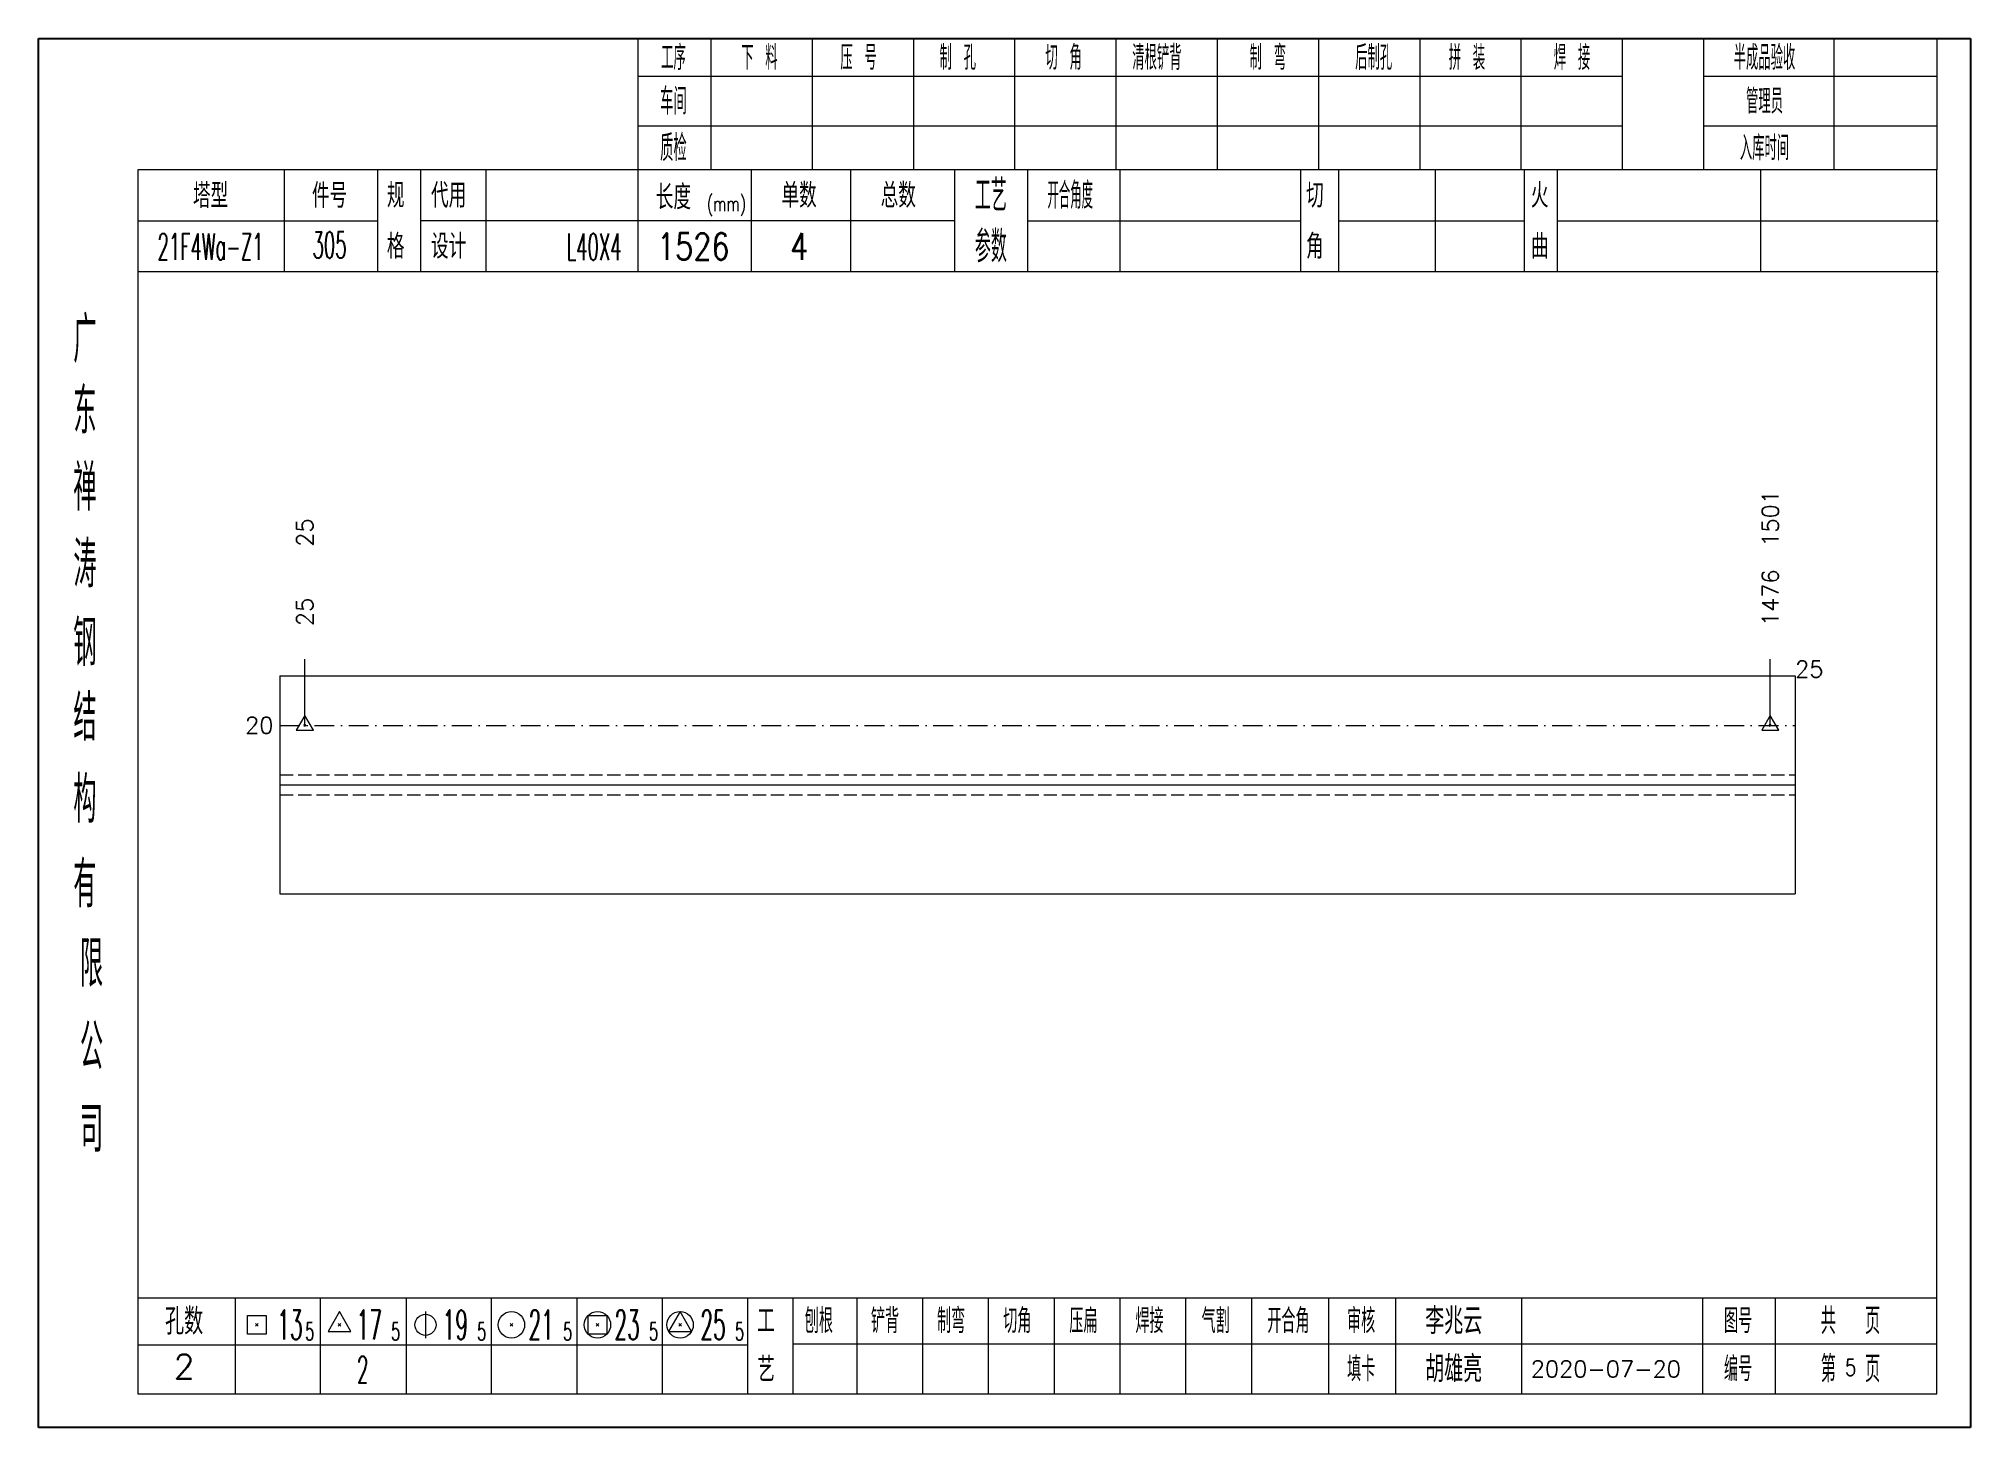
# Model space of a CAD drawing. Extents: x 1310 to 15542, y -76 to 8381.
# Drawn here: x 2764.9 to 3057.1, y 4373.7 to 4583.7 of the extents above; entities that cross this region are included whole.
import ezdxf
from ezdxf.enums import TextEntityAlignment as Align

# ---------------------------------------------------------------- set-up
doc = ezdxf.new("R2010")
doc.units = 0
doc.header["$MEASUREMENT"] = 0
doc.linetypes.add('一点画线', pattern=[5.2, 3, -1, 0.2, -1])
doc.linetypes.add('虚线', pattern=[2.75, 2, -0.75])
doc.layers.get('0').update_dxf_attribs({"linetype": 'CONTINUOUS', "lineweight": 25})
for name, color, linetype, lineweight in [('1', 7, 'CONTINUOUS', 25), ('4', 7, 'CONTINUOUS', 25), ('5', 7, 'CONTINUOUS', 25)]:
    doc.layers.add(name, color=color, linetype=linetype, lineweight=lineweight)
doc.styles.get("Standard").update_dxf_attribs({"font": 'simplex.shx', "width": 0.7, "height": 3, "bigfont": 'gbhzfs.shx'})

msp = doc.modelspace()

# ---------------------------------------------------------------- texts
at = {"color": 7, "linetype": 'Continuous', "lineweight": 13}
for s, p in [('1501', (3026.818, 4506.884)), ('25', (2805.195, 4506.884))]:
    msp.add_text(s, height=2.5, rotation=90, dxfattribs=at).set_placement(p, align=Align.MIDDLE_LEFT)
at = {"color": 8, "linetype": 'Continuous', "lineweight": 9}
for s, p in [('1476', (3026.818, 4494.884)), ('25', (2805.195, 4494.884))]:
    msp.add_text(s, height=2.5, rotation=90, dxfattribs=at).set_placement(p, align=Align.MIDDLE_LEFT)
at = {"color": 7, "linetype": 'Continuous', "lineweight": 13}
msp.add_text('25', height=2.5, dxfattribs=at).set_placement((3030.572, 4488.384), align=Align.MIDDLE_LEFT)
msp.add_text('20', height=2.5, dxfattribs=at).set_placement((2800.442, 4479.884), align=Align.MIDDLE_RIGHT)
at = {"layer": '4', "color": 1, "linetype": 'Continuous', "lineweight": 25}
for s, height, width, p in [('工序', 3.7, 0.7, (2860.942, 4580.841)), ('下 料', 3.7, 0.7, (2873.942, 4580.841)), ('压 号', 3.7, 0.7, (2888.942, 4580.841)), ('制 孔', 3.7, 0.7, (2903.942, 4580.841)), ('切 角', 3.7, 0.7, (2919.942, 4580.841)), ('清根铲背 ', 3.7, 0.7, (2934.942, 4580.841)), (' 制 弯', 3.7, 0.7, (2949.942, 4580.841)), (' 后制孔', 3.7, 0.7, (2965.942, 4580.841)), ('拼 装', 3.7, 0.7, (2980.942, 4580.841)), (' 焊 接', 3.7, 0.7, (2995.942, 4580.841)), ('半成品验收', 3.7, 0.7, (3025.942, 4580.841)), ('车间', 4, 0.7, (2860.942, 4574.241)), ('管理员', 3.7, 0.7, (3025.942, 4574.241)), ('质检', 4, 0.7, (2860.942, 4567.181)), ('入库时间', 3.7, 0.7, (3025.942, 4567.181)), ('(mm)', 2.24, 0.7, (2868.942, 4558.741)), ('工艺', 4.8, 0.7, (2908.942, 4560.001)), ('开合角度', 4, 0.6, (2920.942, 4560.001)), ('305', 4, 0.5, (2808.942, 4552.511)), ('参数', 4.8, 0.7, (2908.942, 4552.291)), ('21F4Wa-Z1', 4, 0.5, (2790.942, 4552.261)), ('L40X4', 4, 0.5, (2848.942, 4552.241)), ('1526', 4, 0.8, (2863.942, 4552.291)), ('4', 4, 0.8, (2879.942, 4552.291)), ('广', 6.96, 0.7, (2771.942, 4538.211)), ('东', 6.96, 0.7, (2771.942, 4527.421)), ('禅', 6.96, 0.7, (2771.942, 4515.831)), ('涛', 6.96, 0.7, (2771.942, 4504.231)), ('钢', 6.96, 0.7, (2771.942, 4492.341)), ('结', 6.96, 0.7, (2771.942, 4481.031)), ('构', 6.96, 0.7, (2771.942, 4468.651)), ('有', 6.96, 0.7, (2771.942, 4455.841)), ('限', 6.96, 0.7, (2772.942, 4443.841)), ('公', 6.96, 0.7, (2772.942, 4431.301)), ('司', 6.96, 0.7, (2772.942, 4418.821)), ('13', 4.47, 0.5, (2802.942, 4389.241)), ('17', 4.47, 0.5, (2814.942, 4389.241)), ('19', 4.47, 0.5, (2827.942, 4389.241)), ('21', 4.47, 0.5, (2840.942, 4389.241)), ('23', 4.47, 0.5, (2853.942, 4389.241)), ('25', 4.47, 0.5, (2866.942, 4389.241)), ('刨根', 3.7, 0.8, (2882.942, 4389.841)), ('铲背', 3.7, 0.8, (2892.942, 4389.841)), ('制弯', 3.7, 0.8, (2902.942, 4389.841)), ('切角', 3.7, 0.8, (2912.942, 4389.841)), ('压扁', 3.7, 0.8, (2922.942, 4389.841)), ('焊接', 3.7, 0.8, (2932.942, 4389.841)), ('气割', 3.7, 0.8, (2942.942, 4389.841)), ('开合角', 3.7, 0.8, (2953.942, 4389.841)), ('审核', 3.7, 0.8, (2964.942, 4389.841)), ('图号', 3.7, 0.8, (3021.942, 4389.841)), ('共  页', 4, 0.8, (3038.942, 4389.841)), ('5', 2.68, 0.6, (2805.942, 4388.241)), ('5', 2.68, 0.6, (2818.942, 4388.241)), ('5', 2.68, 0.6, (2831.942, 4388.241)), ('5', 2.68, 0.6, (2844.942, 4388.241)), ('5', 2.68, 0.6, (2857.942, 4388.241)), ('5', 2.68, 0.6, (2870.942, 4388.241)), ('第  页', 4, 0.8, (3038.942, 4382.571)), ('2', 4, 0.5, (2813.942, 4382.491)), ('填卡', 3.7, 0.8, (2964.942, 4382.571)), ('编号', 3.7, 0.8, (3021.942, 4382.571))]:
    msp.add_text(s, height=height, dxfattribs=dict(at, width=width)).set_placement(p, align=Align.MIDDLE_CENTER)
for s, height, p in [('塔型', 3.7, (2790.942, 4559.971)), ('件号', 3.7, (2808.942, 4559.971)), ('规', 3.7, (2818.942, 4560.001)), ('代用', 3.7, (2826.942, 4560.001)), ('长度', 3.7, (2860.942, 4559.741)), ('单数', 3.7, (2879.942, 4560.001)), ('总数', 3.7, (2894.942, 4560.001)), ('切', 3.7, (2957.942, 4560.001)), ('火', 3.7, (2991.942, 4560.001)), ('格', 3.7, (2818.942, 4552.291)), ('设计', 3.7, (2826.942, 4552.291)), ('角', 3.7, (2957.942, 4552.291)), ('曲', 3.7, (2991.942, 4552.291)), ('孔数', 4, (2786.942, 4389.761)), ('工', 3.7, (2874.942, 4389.841)), ('李兆云', 4, (2978.942, 4389.841)), ('胡雄亮', 4, (2978.942, 4382.571)), ('2', 3.7, (2786.942, 4382.931)), ('艺', 3.7, (2874.942, 4382.491)), ('2020-07-20', 2.5, (3001.942, 4382.571))]:
    msp.add_text(s, height=height, dxfattribs=at).set_placement(p, align=Align.MIDDLE_CENTER)
at = {"layer": '4', "color": 6, "linetype": 'Continuous', "lineweight": 25, "width": 0.8}
msp.add_text('5', height=2.5, dxfattribs=at).set_placement((3038.967, 4382.799), align=Align.MIDDLE_CENTER)

# ---------------------------------------------------------------- blocks, each defined once
blk = doc.blocks.new('孔17.5')
at = {"layer": '5', "color": 7, "linetype": 'Continuous', "lineweight": 13}
for p, q in [((0, 1), (-0.866, -0.5)), ((-0.1, -0.1), (0.1, 0.1)), ((0.1, -0.1), (-0.1, 0.1)), ((0.866, -0.5), (0, 1)), ((-0.866, -0.5), (0.866, -0.5))]:
    blk.add_line(p, q, dxfattribs=at)
blk = doc.blocks.new('CTJGK')
at = {"color": 6, "linetype": 'Continuous'}
for p, q in [((0, 209.97), (292.13, 209.97)), ((0, 0), (0, 209.97)), ((292.13, 209.97), (292.13, 0)), ((292.13, 0), (0, 0))]:
    blk.add_line(p, q, dxfattribs=at)

# ---------------------------------------------------------------- linework, layer by layer
at = {"color": 7, "linetype": 'Continuous', "lineweight": 18}
for p, q in [((2801.442, 4487.384), (2801.442, 4454.384)), ((2801.442, 4487.384), (3030.572, 4487.384)), ((3030.572, 4487.384), (3030.572, 4454.384)), ((2801.442, 4470.884), (3030.572, 4470.884))]:
    msp.add_line(p, q, dxfattribs=at)
at = {"color": 7, "linetype": 'Continuous', "lineweight": 13}
for p, q in [((2805.195, 4479.884), (2805.195, 4489.884)), ((3026.818, 4479.884), (3026.818, 4489.884))]:
    msp.add_line(p, q, dxfattribs=at)
at = {"color": 3, "linetype": '一点画线', "lineweight": 13}
msp.add_line((2801.442, 4479.884), (3030.572, 4479.884), dxfattribs=at)
at = {"color": 1, "linetype": '虚线', "lineweight": 18}
for p, q in [((2801.442, 4472.384), (3030.572, 4472.384)), ((2801.442, 4469.384), (3030.572, 4469.384))]:
    msp.add_line(p, q, dxfattribs=at)
at = {"layer": '1', "color": 7, "linetype": 'Continuous', "lineweight": 18}
msp.add_line((2801.442, 4454.384), (3030.572, 4454.384), dxfattribs=at)
at = {"layer": '4', "color": 1, "linetype": 'Continuous', "lineweight": 18}
for p, q in [((2764.942, 4583.711), (2764.942, 4373.741)), ((3057.072, 4583.711), (2764.942, 4583.711)), ((2855.572, 4583.711), (2855.572, 4563.871)), ((2866.602, 4583.711), (2866.602, 4563.851)), ((2881.912, 4583.711), (2881.912, 4563.851)), ((2897.232, 4583.711), (2897.232, 4563.851)), ((2912.542, 4583.711), (2912.542, 4563.851)), ((2927.852, 4583.711), (2927.852, 4563.851)), ((2943.162, 4583.711), (2943.162, 4563.851)), ((2958.482, 4583.711), (2958.482, 4563.851)), ((2973.792, 4583.711), (2973.792, 4563.851)), ((2989.102, 4583.711), (2989.102, 4563.851)), ((3004.412, 4583.711), (3004.412, 4563.871)), ((3004.412, 4583.711), (3004.412, 4563.851)), ((3016.692, 4583.711), (3016.692, 4563.851)), ((3036.442, 4583.711), (3036.442, 4563.851)), ((3052.022, 4583.711), (3052.022, 4563.851)), ((3057.072, 4553.911), (3057.072, 4583.711)), ((3004.412, 4577.981), (2855.572, 4577.981)), ((3052.022, 4577.981), (3016.692, 4577.981)), ((3004.412, 4570.501), (2855.572, 4570.501)), ((3052.022, 4570.501), (3016.692, 4570.501)), ((2779.952, 4563.851), (2779.952, 4378.791)), ((3052.022, 4563.851), (2779.952, 4563.851)), ((2802.072, 4563.861), (2802.072, 4548.441)), ((2816.222, 4548.441), (2816.222, 4563.851)), ((2822.722, 4548.441), (2822.722, 4563.851)), ((2832.592, 4563.851), (2832.592, 4548.441)), ((2855.572, 4563.871), (2855.572, 4548.441)), ((2872.692, 4563.851), (2872.692, 4548.441)), ((2887.742, 4563.851), (2887.742, 4548.441)), ((2903.442, 4563.851), (2903.442, 4548.441)), ((2914.502, 4563.851), (2914.502, 4548.441)), ((2928.452, 4563.851), (2928.452, 4548.441)), ((2955.752, 4563.851), (2955.752, 4548.441)), ((2961.512, 4563.851), (2961.512, 4548.441)), ((2976.132, 4563.851), (2976.132, 4548.441)), ((2989.592, 4563.851), (2989.592, 4548.441)), ((2994.582, 4563.851), (2994.582, 4548.441)), ((3025.322, 4563.851), (3025.322, 4548.441)), ((3052.022, 4378.791), (3052.022, 4563.851)), ((2816.222, 4556.091), (2779.952, 4556.091)), ((2903.442, 4556.141), (2822.722, 4556.141)), ((2914.502, 4556.141), (2955.752, 4556.141)), ((2961.512, 4556.141), (2989.592, 4556.141)), ((2994.582, 4556.141), (3052.202, 4556.141)), ((3057.072, 4373.741), (3057.072, 4553.911)), ((3052.202, 4548.441), (2779.952, 4548.441)), ((2779.952, 4393.321), (3052.022, 4393.321)), ((2794.642, 4393.321), (2794.642, 4378.791)), ((2807.572, 4378.791), (2807.572, 4393.321)), ((2820.502, 4393.321), (2820.502, 4378.791)), ((2833.422, 4378.791), (2833.422, 4393.321)), ((2846.352, 4393.321), (2846.352, 4378.791)), ((2859.282, 4378.791), (2859.282, 4393.321)), ((2872.202, 4378.791), (2872.202, 4393.321)), ((2879.072, 4378.791), (2879.072, 4393.321)), ((2888.732, 4378.791), (2888.732, 4393.321)), ((2898.672, 4378.791), (2898.672, 4393.321)), ((2908.612, 4378.791), (2908.612, 4393.321)), ((2918.562, 4378.791), (2918.562, 4393.321)), ((2928.502, 4378.791), (2928.502, 4393.321)), ((2938.442, 4378.791), (2938.442, 4393.321)), ((2948.392, 4378.791), (2948.392, 4393.321)), ((2960.032, 4378.791), (2960.032, 4393.321)), ((2970.182, 4378.791), (2970.182, 4393.321)), ((2989.242, 4378.791), (2989.242, 4393.321)), ((3016.622, 4378.791), (3016.622, 4393.321)), ((3027.582, 4378.791), (3027.582, 4393.321)), ((2872.202, 4386.191), (2779.952, 4386.191)), ((2879.032, 4386.351), (3052.022, 4386.351)), ((2779.952, 4378.791), (3052.022, 4378.791)), ((2764.942, 4373.741), (3057.072, 4373.741))]:
    msp.add_line(p, q, dxfattribs=at)
at = {"layer": '4', "color": 7, "linetype": 'Continuous', "lineweight": 13}
for p, q in [((2810.442, 4391.241), (2808.71, 4388.241)), ((2812.174, 4388.241), (2810.442, 4391.241)), ((2823.442, 4391.241), (2823.442, 4387.241)), ((2861.942, 4391.241), (2860.21, 4388.241)), ((2863.674, 4388.241), (2861.942, 4391.241)), ((2796.528, 4387.827), (2796.528, 4390.655)), ((2796.528, 4390.655), (2799.356, 4390.655)), ((2799.356, 4387.827), (2796.528, 4387.827)), ((2797.742, 4389.041), (2798.142, 4389.441)), ((2798.142, 4389.041), (2797.742, 4389.441)), ((2799.356, 4390.655), (2799.356, 4387.827)), ((2808.71, 4388.241), (2812.174, 4388.241)), ((2810.242, 4389.041), (2810.642, 4389.441)), ((2810.642, 4389.041), (2810.242, 4389.441)), ((2836.242, 4389.041), (2836.642, 4389.441)), ((2836.642, 4389.041), (2836.242, 4389.441)), ((2848.028, 4387.827), (2848.028, 4390.655)), ((2848.028, 4390.655), (2850.856, 4390.655)), ((2850.856, 4387.827), (2848.028, 4387.827)), ((2849.242, 4389.041), (2849.642, 4389.441)), ((2849.642, 4389.041), (2849.242, 4389.441)), ((2850.856, 4390.655), (2850.856, 4387.827)), ((2860.21, 4388.241), (2863.674, 4388.241)), ((2861.742, 4389.041), (2862.142, 4389.441)), ((2862.142, 4389.041), (2861.742, 4389.441))]:
    msp.add_line(p, q, dxfattribs=at)
for centre, radius in [((2823.442, 4389.241), 1.6), ((2836.442, 4389.241), 2), ((2849.442, 4389.241), 2), ((2861.942, 4389.241), 2)]:
    msp.add_circle(centre, radius, dxfattribs=at)

# ---------------------------------------------------------------- block references
at = {"color": 0, "linetype": 'Continuous'}
msp.add_blockref('CTJGK', (2764.942, 4373.741), dxfattribs=at)
at = {"color": 8, "linetype": 'Continuous', "lineweight": 9, "xscale": 1.5, "yscale": 1.5, "zscale": 1.5}
for p in [(2805.195, 4479.884), (3026.818, 4479.884)]:
    msp.add_blockref('孔17.5', p, dxfattribs=at)

msp.set_redraw_order([(e.dxf.handle, doc.entitydb.next_handle()) for e in msp.query("TEXT MTEXT ATTDEF DIMENSION ARC_DIMENSION")])  # texts and dimensions are drawn at this point

doc.saveas('drawing.dxf')
